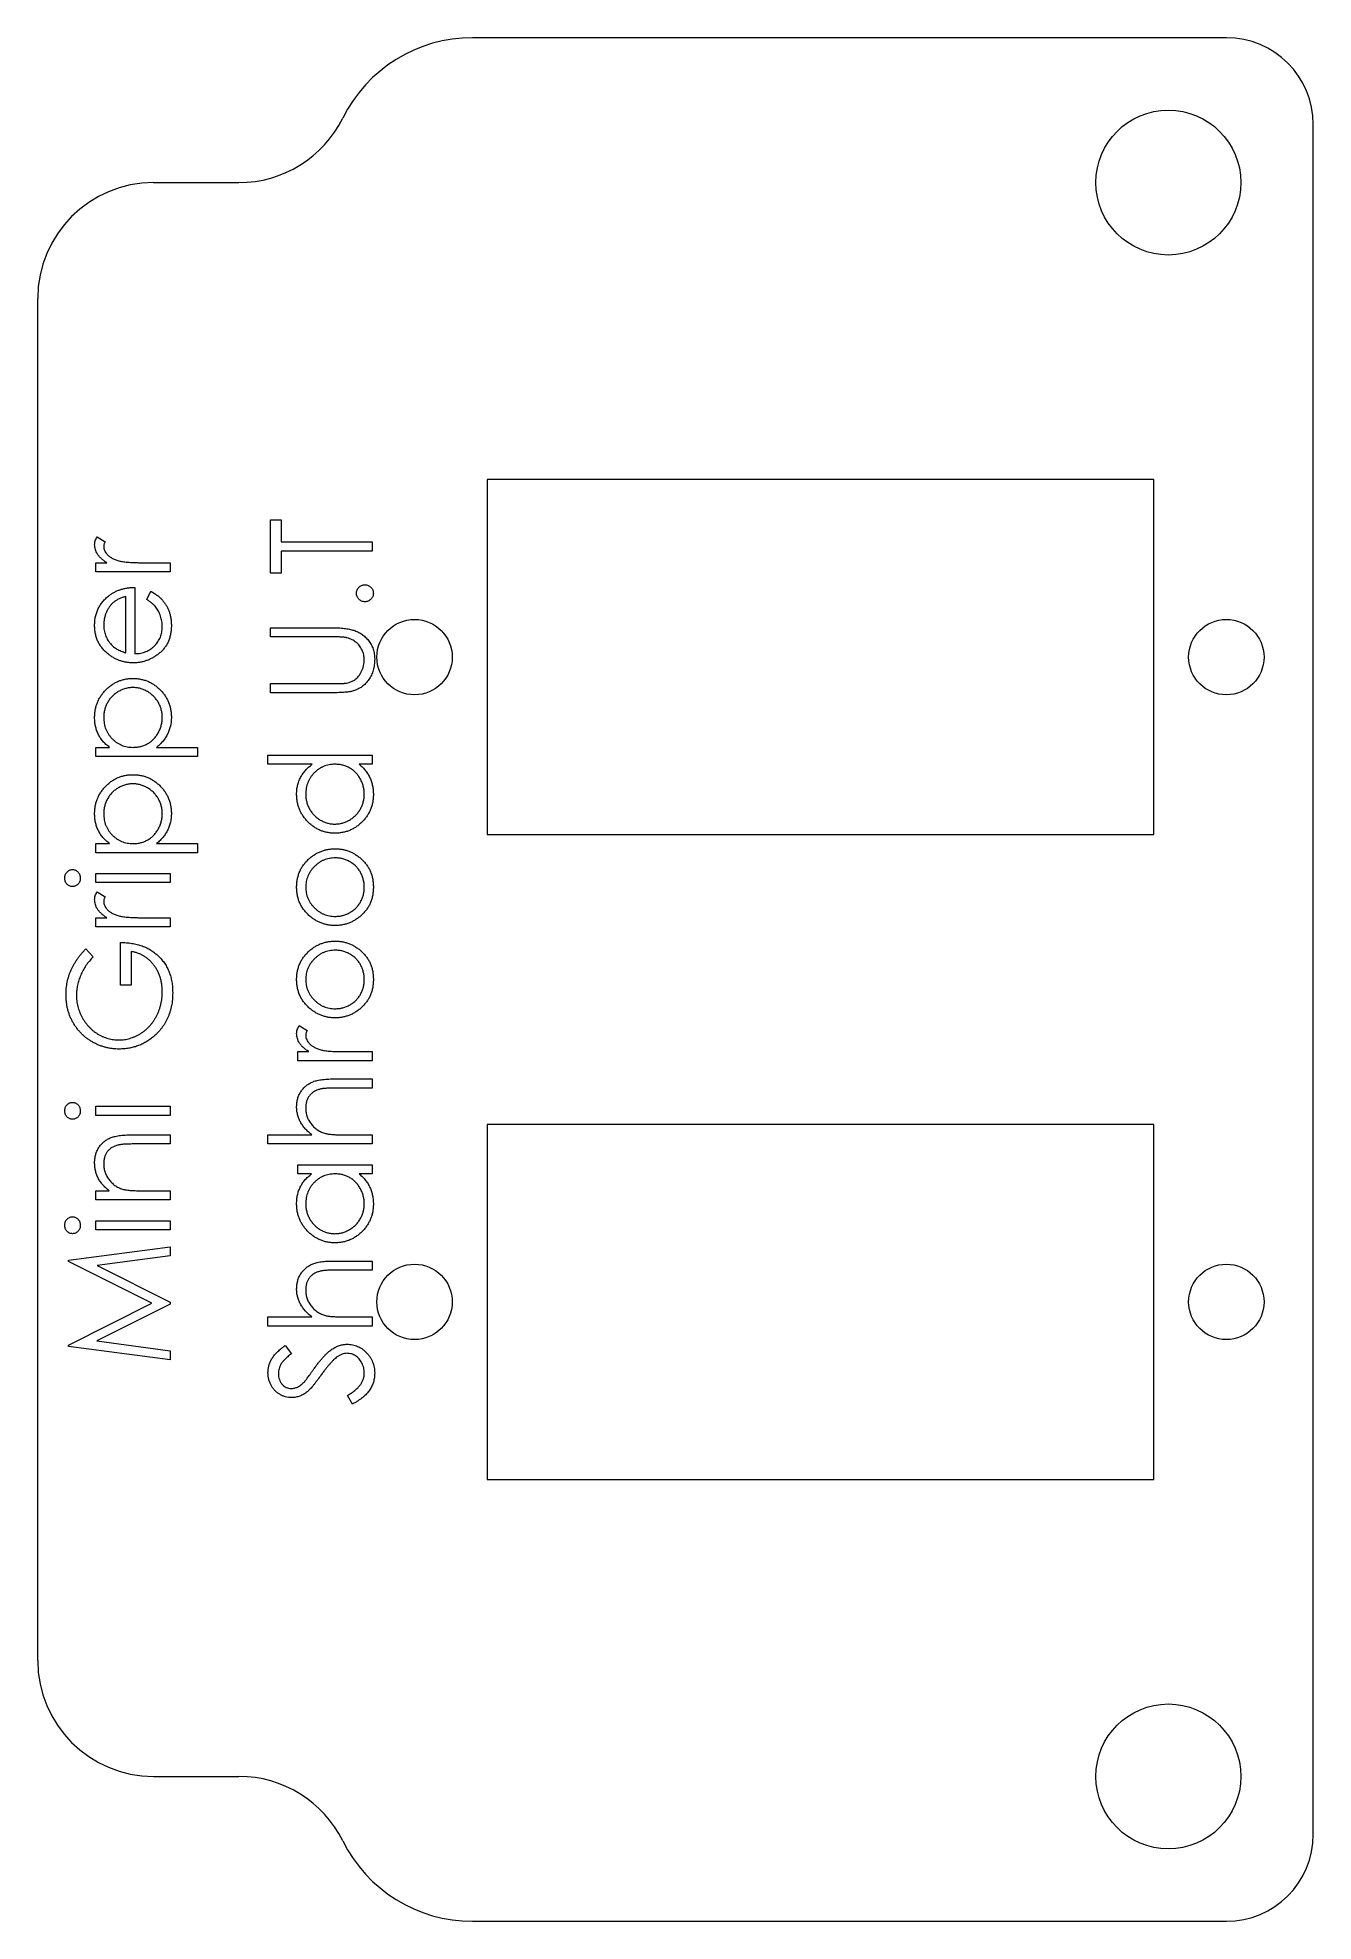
# Model space of a CAD drawing. Header units: millimetres. Extents: x -27 to 17, y -32.5 to 32.5.
import ezdxf

# ---------------------------------------------------------------- set-up
doc = ezdxf.new("R2010")
doc.units = ezdxf.units.MM

msp = doc.modelspace()

# ---------------------------------------------------------------- linework, layer by layer
at = {"color": 7, "linetype": 'Continuous', "lineweight": 15}
for p, q in [((14, 32.5), (-12, 32.5)), ((17, -29.5), (17, 29.5)), ((-23, 27.5), (-20.062, 27.5)), ((-27, -23.5), (-27, 23.5)), ((11.5, 17.25), (-11.5, 17.25)), ((-11.5, 17.25), (-11.5, 5)), ((11.5, 5), (11.5, 17.25)), ((-18.966, 14.023), (-18.966, 15.863)), ((-18.966, 15.863), (-18.607, 15.863)), ((-18.607, 15.863), (-18.607, 15.1)), ((-24.949, 15.279), (-24.677, 15.107)), ((-18.607, 15.1), (-15.466, 15.1)), ((-15.466, 15.1), (-15.466, 14.786)), ((-24.991, 14.068), (-24.991, 14.382)), ((-24.991, 14.382), (-24.615, 14.382)), ((-23.293, 14.382), (-22.434, 14.382)), ((-22.434, 14.382), (-22.434, 14.068)), ((-15.466, 14.786), (-18.607, 14.786)), ((-18.607, 14.786), (-18.607, 14.023)), ((-22.434, 14.068), (-24.991, 14.068)), ((-18.607, 14.023), (-18.966, 14.023)), ((-23.959, 11.274), (-23.959, 13.215)), ((-23.645, 13.529), (-23.645, 11.241)), ((-23.241, 13.116), (-23.095, 13.395)), ((-18.966, 11.824), (-18.966, 12.138)), ((-18.966, 12.138), (-16.852, 12.138)), ((-16.869, 11.824), (-18.966, 11.824)), ((-18.966, 9.895), (-18.966, 10.209)), ((-18.966, 10.209), (-16.869, 10.209)), ((-16.852, 9.895), (-18.966, 9.895)), ((-24.991, 7.696), (-24.991, 8.01)), ((-24.991, 8.01), (-24.518, 8.01)), ((-22.897, 8.01), (-21.491, 8.01)), ((-21.491, 8.01), (-21.491, 7.696)), ((-21.491, 7.696), (-24.991, 7.696)), ((-19.056, 7.741), (-15.466, 7.741)), ((-19.056, 7.427), (-19.056, 7.741)), ((-17.528, 7.427), (-19.056, 7.427)), ((-15.466, 7.427), (-15.908, 7.427)), ((-15.466, 7.741), (-15.466, 7.427)), ((-24.991, 4.376), (-24.991, 4.69)), ((-24.991, 4.69), (-24.518, 4.69)), ((-22.897, 4.69), (-21.491, 4.69)), ((-21.491, 4.69), (-21.491, 4.376)), ((-11.5, 5), (11.5, 5)), ((-21.491, 4.376), (-24.991, 4.376)), ((-24.991, 3.344), (-24.991, 3.658)), ((-24.991, 3.658), (-22.434, 3.658)), ((-22.434, 3.344), (-24.991, 3.344)), ((-22.434, 3.658), (-22.434, 3.344)), ((-24.949, 3.029), (-24.677, 2.857)), ((-24.991, 1.818), (-24.991, 2.132)), ((-24.991, 2.132), (-24.615, 2.132)), ((-23.293, 2.132), (-22.434, 2.132)), ((-22.434, 2.132), (-22.434, 1.818)), ((-22.434, 1.818), (-24.991, 1.818)), ((-25.336, 1.055), (-25.081, 0.786)), ((-24.139, -0.201), (-24.139, 1.279)), ((-23.78, 0.965), (-23.78, -0.201)), ((-23.78, -0.201), (-24.139, -0.201)), ((-17.981, -1.592), (-17.709, -1.765)), ((-18.023, -2.804), (-18.023, -2.49)), ((-18.023, -2.49), (-17.647, -2.49)), ((-16.325, -2.49), (-15.466, -2.49)), ((-15.466, -2.49), (-15.466, -2.804)), ((-15.466, -2.804), (-18.023, -2.804)), ((-16.772, -3.432), (-15.466, -3.432)), ((-15.466, -3.746), (-16.669, -3.746)), ((-15.466, -3.432), (-15.466, -3.746)), ((-24.991, -4.688), (-24.991, -4.374)), ((-24.991, -4.374), (-22.434, -4.374)), ((-22.434, -4.374), (-22.434, -4.688)), ((-22.434, -4.688), (-24.991, -4.688)), ((-11.5, -5), (-11.5, -17.25)), ((11.5, -5), (-11.5, -5)), ((11.5, -17.25), (11.5, -5)), ((-23.74, -5.362), (-22.434, -5.362)), ((-22.434, -5.676), (-23.637, -5.676)), ((-22.434, -5.362), (-22.434, -5.676)), ((-19.056, -5.676), (-19.056, -5.362)), ((-19.056, -5.362), (-17.54, -5.362)), ((-15.466, -5.676), (-19.056, -5.676)), ((-16.391, -5.362), (-15.466, -5.362)), ((-15.466, -5.362), (-15.466, -5.676)), ((-18.023, -6.394), (-15.466, -6.394)), ((-18.023, -6.708), (-18.023, -6.394)), ((-15.466, -6.394), (-15.466, -6.708)), ((-17.55, -6.708), (-18.023, -6.708)), ((-15.466, -6.708), (-15.908, -6.708)), ((-24.991, -7.605), (-24.991, -7.291)), ((-24.991, -7.291), (-24.53, -7.291)), ((-22.434, -7.605), (-24.991, -7.605)), ((-23.359, -7.291), (-22.434, -7.291)), ((-22.434, -7.291), (-22.434, -7.605)), ((-24.991, -8.323), (-22.434, -8.323)), ((-24.991, -8.637), (-24.991, -8.323)), ((-22.434, -8.323), (-22.434, -8.637)), ((-22.434, -8.637), (-24.991, -8.637)), ((-25.934, -9.685), (-22.434, -9.221)), ((-25.934, -9.731), (-25.934, -9.685)), ((-23.062, -11.172), (-25.934, -9.731)), ((-22.434, -9.536), (-24.952, -9.871)), ((-22.434, -9.221), (-22.434, -9.536)), ((-16.772, -9.714), (-15.466, -9.714)), ((-15.466, -9.714), (-15.466, -10.028)), ((-24.952, -9.871), (-22.434, -11.135)), ((-15.466, -10.028), (-16.669, -10.028)), ((-25.934, -12.617), (-23.062, -11.172)), ((-22.434, -11.205), (-24.958, -12.474)), ((-22.434, -11.135), (-22.434, -11.205)), ((-19.056, -11.958), (-19.056, -11.644)), ((-19.056, -11.644), (-17.54, -11.644)), ((-16.391, -11.644), (-15.466, -11.644)), ((-15.466, -11.644), (-15.466, -11.958)), ((-15.466, -11.958), (-19.056, -11.958)), ((-25.934, -12.662), (-25.934, -12.617)), ((-22.434, -13.124), (-25.934, -12.662)), ((-24.958, -12.474), (-22.434, -12.808)), ((-22.434, -12.808), (-22.434, -13.124)), ((-18.463, -12.631), (-18.248, -12.915)), ((-16.141, -14.65), (-16.318, -14.354)), ((-11.5, -17.25), (11.5, -17.25)), ((-23, -27.5), (-20.062, -27.5)), ((-12, -32.5), (14, -32.5))]:
    msp.add_line(p, q, dxfattribs=at)
for centre, radius in [((12, 27.5), 2.5), ((-14, 11.125), 1.3), ((14, 11.125), 1.3), ((-14, -11.125), 1.3), ((14, -11.125), 1.3), ((12, -27.5), 2.5)]:
    msp.add_circle(centre, radius, dxfattribs=at)
for centre, radius, start, end in [((-12, 27.5), 5, 90, 153.6122), ((14, 29.5), 3, 0, 90), ((-20.062, 31.5), 4, 270, 333.6122), ((-23, 23.5), 4, 90, 180), ((-23, -23.5), 4, 180, 270), ((-20.062, -31.5), 4, 26.3878, 90), ((-12, -27.5), 5, 206.3878, 270), ((14, -29.5), 3, 270, 0)]:
    msp.add_arc(centre, radius, start, end, dxfattribs=at)
for points, knots in [([(-25.036, 15.006), (-25.035, 15.028), (-25.033, 15.073), (-25.015, 15.141), (-24.988, 15.211), (-24.962, 15.256), (-24.949, 15.279)], [0, 0, 0, 0, 0.2252775, 0.4635232, 0.7203236, 1, 1, 1, 1]), ([(-24.615, 14.382), (-24.65, 14.405), (-24.717, 14.45), (-24.806, 14.524), (-24.88, 14.599), (-24.938, 14.676), (-24.982, 14.757), (-25.013, 14.838), (-25.033, 14.922), (-25.035, 14.978), (-25.036, 15.006)], [0, 0, 0, 0, 0.160011, 0.306021, 0.438854, 0.560992, 0.675734, 0.786178, 0.892874, 1, 1, 1, 1]), ([(-24.677, 15.107), (-24.683, 15.092), (-24.696, 15.063), (-24.711, 15.021), (-24.72, 14.983), (-24.722, 14.958), (-24.722, 14.946)], [0, 0, 0, 0, 0.295139, 0.56023, 0.794983, 1, 1, 1, 1]), ([(-24.722, 14.946), (-24.721, 14.921), (-24.717, 14.87), (-24.69, 14.795), (-24.647, 14.721), (-24.599, 14.663), (-24.553, 14.618), (-24.512, 14.586), (-24.466, 14.556), (-24.416, 14.528), (-24.362, 14.502), (-24.302, 14.479), (-24.238, 14.457), (-24.194, 14.444), (-24.171, 14.438)], [0, 0, 0, 0, 0.093777, 0.191278, 0.294662, 0.409747, 0.471345, 0.53582, 0.603222, 0.674199, 0.748603, 0.828338, 0.912068, 1, 1, 1, 1]), ([(-24.171, 14.438), (-24.151, 14.433), (-24.106, 14.423), (-24.03, 14.413), (-23.941, 14.403), (-23.839, 14.396), (-23.722, 14.389), (-23.591, 14.385), (-23.447, 14.382), (-23.346, 14.382), (-23.293, 14.382)], [0, 0, 0, 0, 0.070855, 0.157726, 0.258598, 0.375889, 0.508164, 0.657032, 0.820176, 1, 1, 1, 1]), ([(-25.036, 12.221), (-25.035, 12.274), (-25.032, 12.377), (-25.008, 12.527), (-24.969, 12.669), (-24.912, 12.802), (-24.842, 12.928), (-24.754, 13.045), (-24.652, 13.155), (-24.573, 13.219), (-24.533, 13.251)], [0, 0, 0, 0, 0.1320486, 0.2590493, 0.3819041, 0.5025163, 0.6227282, 0.7447264, 0.8701007, 1, 1, 1, 1]), ([(-23.959, 13.215), (-24.001, 13.204), (-24.081, 13.182), (-24.192, 13.135), (-24.291, 13.084), (-24.376, 13.022), (-24.453, 12.952), (-24.518, 12.871), (-24.578, 12.781), (-24.629, 12.681), (-24.67, 12.575), (-24.7, 12.465), (-24.718, 12.352), (-24.721, 12.276), (-24.722, 12.237)], [0, 0, 0, 0, 0.0962572, 0.1847825, 0.2675252, 0.3444386, 0.4196464, 0.4966234, 0.5766718, 0.6603165, 0.7452605, 0.8300653, 0.9144321, 1, 1, 1, 1]), ([(-24.533, 13.251), (-24.503, 13.273), (-24.442, 13.317), (-24.344, 13.373), (-24.242, 13.421), (-24.133, 13.459), (-24.019, 13.49), (-23.899, 13.512), (-23.774, 13.526), (-23.689, 13.528), (-23.645, 13.529)], [0, 0, 0, 0, 0.118522, 0.236255, 0.356174, 0.47725, 0.60154, 0.729618, 0.862158, 1, 1, 1, 1]), ([(-22.703, 12.174), (-22.704, 12.206), (-22.705, 12.268), (-22.717, 12.36), (-22.735, 12.452), (-22.762, 12.541), (-22.794, 12.626), (-22.831, 12.706), (-22.873, 12.778), (-22.921, 12.847), (-22.98, 12.912), (-23.053, 12.979), (-23.141, 13.048), (-23.207, 13.092), (-23.241, 13.116)], [0, 0, 0, 0, 0.082597, 0.163889, 0.245674, 0.327919, 0.408809, 0.485689, 0.559113, 0.630217, 0.705259, 0.79157, 0.88979, 1, 1, 1, 1]), ([(-23.095, 13.395), (-23.055, 13.373), (-22.979, 13.329), (-22.873, 13.255), (-22.779, 13.177), (-22.697, 13.092), (-22.625, 13.002), (-22.563, 12.907), (-22.51, 12.807), (-22.466, 12.701), (-22.432, 12.589), (-22.406, 12.47), (-22.392, 12.344), (-22.39, 12.258), (-22.389, 12.213)], [0, 0, 0, 0, 0.093384, 0.181689, 0.265546, 0.346039, 0.424597, 0.501912, 0.580013, 0.658291, 0.738533, 0.821867, 0.908787, 1, 1, 1, 1]), ([(-16.004, 13.328), (-16.003, 13.347), (-16.001, 13.385), (-15.985, 13.44), (-15.958, 13.49), (-15.921, 13.535), (-15.876, 13.572), (-15.826, 13.6), (-15.771, 13.616), (-15.732, 13.618), (-15.713, 13.619)], [0, 0, 0, 0, 0.1275189, 0.2499859, 0.3717924, 0.4988704, 0.6259484, 0.7484917, 0.8709588, 1, 1, 1, 1]), ([(-15.713, 13.036), (-15.732, 13.037), (-15.771, 13.039), (-15.826, 13.056), (-15.876, 13.083), (-15.921, 13.12), (-15.958, 13.165), (-15.985, 13.215), (-16.001, 13.27), (-16.003, 13.308), (-16.004, 13.328)], [0, 0, 0, 0, 0.129097, 0.252046, 0.373905, 0.5010378, 0.6281707, 0.7513765, 0.872426, 1, 1, 1, 1]), ([(-15.713, 13.619), (-15.693, 13.618), (-15.655, 13.616), (-15.6, 13.6), (-15.551, 13.572), (-15.506, 13.535), (-15.468, 13.491), (-15.441, 13.44), (-15.424, 13.385), (-15.422, 13.347), (-15.421, 13.328)], [0, 0, 0, 0, 0.1262031, 0.2488706, 0.3716147, 0.4989008, 0.6271693, 0.7491751, 0.8722723, 1, 1, 1, 1]), ([(-15.421, 13.328), (-15.422, 13.308), (-15.424, 13.27), (-15.441, 13.215), (-15.468, 13.164), (-15.506, 13.12), (-15.55, 13.083), (-15.6, 13.056), (-15.655, 13.039), (-15.693, 13.037), (-15.713, 13.036)], [0, 0, 0, 0, 0.127782, 0.249465, 0.372871, 0.501195, 0.628535, 0.750593, 0.873743, 1, 1, 1, 1]), ([(-24.56, 11.221), (-24.597, 11.253), (-24.672, 11.315), (-24.769, 11.422), (-24.852, 11.535), (-24.92, 11.657), (-24.972, 11.787), (-25.009, 11.925), (-25.032, 12.07), (-25.035, 12.17), (-25.036, 12.221)], [0, 0, 0, 0, 0.128851, 0.253207, 0.374634, 0.495346, 0.616346, 0.739634, 0.866826, 1, 1, 1, 1]), ([(-24.722, 12.237), (-24.722, 12.206), (-24.72, 12.144), (-24.709, 12.053), (-24.69, 11.965), (-24.663, 11.881), (-24.63, 11.799), (-24.589, 11.722), (-24.539, 11.648), (-24.502, 11.602), (-24.482, 11.578)], [0, 0, 0, 0, 0.131103, 0.259163, 0.384194, 0.506328, 0.629067, 0.750648, 0.874028, 1, 1, 1, 1]), ([(-22.389, 12.213), (-22.39, 12.164), (-22.392, 12.068), (-22.412, 11.929), (-22.443, 11.798), (-22.487, 11.674), (-22.544, 11.56), (-22.614, 11.453), (-22.697, 11.354), (-22.792, 11.266), (-22.893, 11.187), (-22.999, 11.117), (-23.109, 11.059), (-23.222, 11.011), (-23.338, 10.973), (-23.458, 10.946), (-23.581, 10.93), (-23.664, 10.928), (-23.706, 10.927)], [0, 0, 0, 0, 0.071578, 0.139628, 0.204795, 0.268132, 0.32981, 0.391297, 0.453429, 0.516546, 0.579625, 0.641112, 0.701287, 0.760489, 0.819934, 0.878921, 0.938983, 1, 1, 1, 1]), ([(-23.645, 11.241), (-23.612, 11.243), (-23.545, 11.246), (-23.448, 11.26), (-23.356, 11.282), (-23.269, 11.313), (-23.186, 11.351), (-23.108, 11.397), (-23.035, 11.453), (-22.966, 11.515), (-22.905, 11.583), (-22.85, 11.656), (-22.805, 11.732), (-22.767, 11.813), (-22.738, 11.898), (-22.719, 11.987), (-22.705, 12.079), (-22.704, 12.142), (-22.703, 12.174)], [0, 0, 0, 0, 0.068385, 0.134476, 0.198391, 0.260753, 0.321829, 0.383037, 0.444653, 0.507398, 0.569825, 0.630778, 0.690929, 0.750945, 0.811049, 0.872331, 0.935004, 1, 1, 1, 1]), ([(-16.325, 11.789), (-16.338, 11.792), (-16.365, 11.798), (-16.412, 11.805), (-16.467, 11.811), (-16.53, 11.816), (-16.603, 11.82), (-16.684, 11.823), (-16.773, 11.824), (-16.836, 11.824), (-16.869, 11.824)], [0, 0, 0, 0, 0.0698351, 0.1556208, 0.2578016, 0.3738112, 0.5064025, 0.6555645, 0.8200793, 1, 1, 1, 1]), ([(-16.852, 12.138), (-16.814, 12.138), (-16.739, 12.138), (-16.631, 12.133), (-16.527, 12.127), (-16.429, 12.117), (-16.338, 12.104), (-16.251, 12.09), (-16.17, 12.071), (-16.095, 12.05), (-16.022, 12.026), (-15.953, 11.995), (-15.886, 11.959), (-15.822, 11.917), (-15.761, 11.869), (-15.701, 11.817), (-15.644, 11.758), (-15.59, 11.695), (-15.539, 11.628), (-15.495, 11.556), (-15.459, 11.48), (-15.428, 11.401), (-15.405, 11.318), (-15.388, 11.232), (-15.378, 11.143), (-15.377, 11.082), (-15.376, 11.051)], [0, 0, 0, 0, 0.054863, 0.107068, 0.156992, 0.20401, 0.248513, 0.290509, 0.330189, 0.367589, 0.403883, 0.440037, 0.476326, 0.512827, 0.550256, 0.588407, 0.627439, 0.667776, 0.708433, 0.748606, 0.788948, 0.829446, 0.87036, 0.912207, 0.955543, 1, 1, 1, 1]), ([(-15.735, 11.033), (-15.736, 11.062), (-15.738, 11.119), (-15.752, 11.204), (-15.775, 11.286), (-15.807, 11.366), (-15.847, 11.442), (-15.894, 11.513), (-15.949, 11.576), (-16.01, 11.633), (-16.079, 11.683), (-16.154, 11.727), (-16.237, 11.762), (-16.296, 11.78), (-16.325, 11.789)], [0, 0, 0, 0, 0.082893, 0.165308, 0.24777, 0.331788, 0.415226, 0.496315, 0.577102, 0.657736, 0.739278, 0.823164, 0.909473, 1, 1, 1, 1]), ([(-23.706, 10.927), (-23.745, 10.928), (-23.823, 10.93), (-23.938, 10.943), (-24.05, 10.967), (-24.159, 10.999), (-24.264, 11.04), (-24.367, 11.091), (-24.466, 11.151), (-24.528, 11.198), (-24.56, 11.221)], [0, 0, 0, 0, 0.128045, 0.253768, 0.377428, 0.500551, 0.623296, 0.746578, 0.872348, 1, 1, 1, 1]), ([(-24.482, 11.578), (-24.467, 11.562), (-24.437, 11.528), (-24.384, 11.483), (-24.327, 11.439), (-24.264, 11.4), (-24.196, 11.364), (-24.122, 11.33), (-24.043, 11.3), (-23.988, 11.283), (-23.959, 11.274)], [0, 0, 0, 0, 0.109988, 0.222589, 0.338513, 0.459696, 0.585519, 0.717507, 0.854661, 1, 1, 1, 1]), ([(-15.376, 11.051), (-15.377, 11.017), (-15.378, 10.951), (-15.387, 10.854), (-15.404, 10.761), (-15.425, 10.67), (-15.454, 10.584), (-15.489, 10.502), (-15.53, 10.423), (-15.578, 10.348), (-15.63, 10.278), (-15.687, 10.214), (-15.747, 10.155), (-15.813, 10.104), (-15.882, 10.058), (-15.955, 10.018), (-16.033, 9.984), (-16.087, 9.966), (-16.114, 9.957)], [0, 0, 0, 0, 0.0711837, 0.1396622, 0.2063439, 0.2714083, 0.3354614, 0.3983202, 0.4606312, 0.5232644, 0.5850186, 0.6452056, 0.7042524, 0.7629676, 0.8210643, 0.8800884, 0.9393807, 1, 1, 1, 1]), ([(-16.403, 10.223), (-16.37, 10.228), (-16.306, 10.238), (-16.215, 10.264), (-16.133, 10.299), (-16.058, 10.343), (-15.99, 10.397), (-15.93, 10.466), (-15.874, 10.546), (-15.826, 10.637), (-15.786, 10.734), (-15.756, 10.833), (-15.738, 10.933), (-15.736, 11), (-15.735, 11.033)], [0, 0, 0, 0, 0.086898, 0.167753, 0.244964, 0.31813, 0.392337, 0.4701, 0.554266, 0.644399, 0.736918, 0.826197, 0.913693, 1, 1, 1, 1]), ([(-25.036, 9.044), (-25.035, 9.089), (-25.032, 9.179), (-25.015, 9.311), (-24.985, 9.438), (-24.941, 9.56), (-24.888, 9.677), (-24.82, 9.788), (-24.742, 9.895), (-24.651, 9.995), (-24.554, 10.087), (-24.449, 10.167), (-24.34, 10.236), (-24.225, 10.292), (-24.106, 10.335), (-23.981, 10.366), (-23.852, 10.385), (-23.764, 10.387), (-23.72, 10.388)], [0, 0, 0, 0, 0.065081, 0.128636, 0.190653, 0.252125, 0.313446, 0.375227, 0.438498, 0.503285, 0.56801, 0.630879, 0.692154, 0.752552, 0.813191, 0.873985, 0.936258, 1, 1, 1, 1]), ([(-23.716, 10.074), (-23.76, 10.073), (-23.847, 10.07), (-23.976, 10.041), (-24.102, 9.998), (-24.221, 9.936), (-24.334, 9.861), (-24.434, 9.773), (-24.52, 9.671), (-24.593, 9.559), (-24.65, 9.438), (-24.692, 9.31), (-24.717, 9.177), (-24.721, 9.087), (-24.722, 9.041)], [0, 0, 0, 0, 0.082001, 0.163363, 0.245847, 0.330395, 0.41487, 0.497946, 0.580204, 0.663712, 0.747492, 0.830385, 0.914068, 1, 1, 1, 1]), ([(-23.72, 10.388), (-23.674, 10.387), (-23.585, 10.385), (-23.453, 10.366), (-23.327, 10.336), (-23.205, 10.293), (-23.089, 10.237), (-22.979, 10.17), (-22.874, 10.09), (-22.775, 9.998), (-22.685, 9.899), (-22.605, 9.794), (-22.539, 9.683), (-22.483, 9.567), (-22.441, 9.446), (-22.411, 9.319), (-22.393, 9.188), (-22.39, 9.099), (-22.389, 9.053)], [0, 0, 0, 0, 0.064921, 0.128034, 0.189574, 0.25058, 0.311733, 0.37325, 0.435763, 0.500346, 0.564949, 0.627528, 0.689157, 0.749865, 0.81076, 0.8723, 0.935413, 1, 1, 1, 1]), ([(-22.703, 9.046), (-22.705, 9.09), (-22.708, 9.179), (-22.734, 9.309), (-22.775, 9.435), (-22.835, 9.556), (-22.908, 9.668), (-22.995, 9.771), (-23.097, 9.859), (-23.21, 9.935), (-23.332, 9.996), (-23.457, 10.042), (-23.586, 10.069), (-23.673, 10.072), (-23.716, 10.074)], [0, 0, 0, 0, 0.083427, 0.1655875, 0.2481794, 0.3320608, 0.4162919, 0.4995668, 0.5834162, 0.6689807, 0.7544272, 0.8369062, 0.918293, 1, 1, 1, 1]), ([(-16.869, 10.209), (-16.839, 10.209), (-16.783, 10.209), (-16.703, 10.209), (-16.631, 10.211), (-16.569, 10.212), (-16.515, 10.214), (-16.47, 10.216), (-16.433, 10.219), (-16.412, 10.222), (-16.403, 10.223)], [0, 0, 0, 0, 0.191079, 0.362605, 0.516099, 0.650038, 0.765977, 0.862374, 0.940842, 1, 1, 1, 1]), ([(-16.114, 9.957), (-16.133, 9.952), (-16.173, 9.941), (-16.24, 9.929), (-16.317, 9.919), (-16.404, 9.909), (-16.502, 9.904), (-16.609, 9.899), (-16.727, 9.895), (-16.809, 9.895), (-16.852, 9.895)], [0, 0, 0, 0, 0.07813, 0.169465, 0.274335, 0.39211, 0.523687, 0.668365, 0.827132, 1, 1, 1, 1]), ([(-24.518, 8.01), (-24.561, 8.044), (-24.644, 8.109), (-24.753, 8.22), (-24.843, 8.339), (-24.915, 8.465), (-24.969, 8.6), (-25.009, 8.741), (-25.032, 8.89), (-25.035, 8.992), (-25.036, 9.044)], [0, 0, 0, 0, 0.134924, 0.26303, 0.385707, 0.505717, 0.625137, 0.74612, 0.870524, 1, 1, 1, 1]), ([(-24.722, 9.041), (-24.722, 9.005), (-24.72, 8.935), (-24.705, 8.833), (-24.684, 8.734), (-24.651, 8.64), (-24.61, 8.549), (-24.56, 8.464), (-24.5, 8.383), (-24.432, 8.306), (-24.358, 8.237), (-24.278, 8.177), (-24.194, 8.125), (-24.105, 8.083), (-24.012, 8.05), (-23.914, 8.028), (-23.812, 8.013), (-23.742, 8.011), (-23.707, 8.01)], [0, 0, 0, 0, 0.066044, 0.130024, 0.192374, 0.253884, 0.314896, 0.375806, 0.438242, 0.501591, 0.564881, 0.626533, 0.687516, 0.748106, 0.808796, 0.870822, 0.934371, 1, 1, 1, 1]), ([(-23.707, 8.01), (-23.661, 8.012), (-23.57, 8.015), (-23.437, 8.04), (-23.312, 8.082), (-23.194, 8.14), (-23.086, 8.214), (-22.99, 8.303), (-22.905, 8.406), (-22.834, 8.523), (-22.776, 8.647), (-22.733, 8.777), (-22.708, 8.91), (-22.705, 9), (-22.703, 9.046)], [0, 0, 0, 0, 0.0864611, 0.1693847, 0.2507073, 0.3319926, 0.4132346, 0.494044, 0.5764182, 0.6615696, 0.7475703, 0.8319271, 0.9152791, 1, 1, 1, 1]), ([(-22.389, 9.053), (-22.39, 9.003), (-22.393, 8.902), (-22.417, 8.755), (-22.458, 8.614), (-22.514, 8.48), (-22.586, 8.352), (-22.674, 8.23), (-22.778, 8.115), (-22.857, 8.046), (-22.897, 8.01)], [0, 0, 0, 0, 0.126833, 0.250437, 0.371271, 0.492148, 0.613426, 0.738014, 0.866141, 1, 1, 1, 1]), ([(-18.068, 6.392), (-18.067, 6.444), (-18.064, 6.547), (-18.038, 6.697), (-17.996, 6.839), (-17.937, 6.973), (-17.859, 7.099), (-17.766, 7.219), (-17.655, 7.329), (-17.571, 7.394), (-17.528, 7.427)], [0, 0, 0, 0, 0.128867, 0.252951, 0.373994, 0.49387, 0.614804, 0.738546, 0.86626, 1, 1, 1, 1]), ([(-16.739, 7.427), (-16.774, 7.426), (-16.844, 7.424), (-16.946, 7.41), (-17.044, 7.387), (-17.137, 7.354), (-17.226, 7.312), (-17.31, 7.261), (-17.39, 7.2), (-17.464, 7.13), (-17.532, 7.054), (-17.592, 6.973), (-17.642, 6.887), (-17.683, 6.797), (-17.716, 6.703), (-17.737, 6.605), (-17.752, 6.502), (-17.754, 6.432), (-17.754, 6.396)], [0, 0, 0, 0, 0.065634, 0.129188, 0.191219, 0.251913, 0.312507, 0.373494, 0.435152, 0.498741, 0.562095, 0.624187, 0.685476, 0.746097, 0.807612, 0.869967, 0.933951, 1, 1, 1, 1]), ([(-15.735, 6.393), (-15.737, 6.439), (-15.74, 6.529), (-15.765, 6.663), (-15.808, 6.792), (-15.866, 6.916), (-15.937, 7.031), (-16.021, 7.135), (-16.118, 7.223), (-16.226, 7.296), (-16.344, 7.355), (-16.469, 7.397), (-16.602, 7.422), (-16.693, 7.425), (-16.739, 7.427)], [0, 0, 0, 0, 0.0848229, 0.1687042, 0.2527478, 0.3384562, 0.4233397, 0.505813, 0.586129, 0.6674688, 0.7488519, 0.8304115, 0.9134348, 1, 1, 1, 1]), ([(-15.908, 7.427), (-15.868, 7.391), (-15.79, 7.322), (-15.687, 7.207), (-15.604, 7.084), (-15.535, 6.956), (-15.484, 6.821), (-15.448, 6.68), (-15.424, 6.533), (-15.422, 6.433), (-15.421, 6.382)], [0, 0, 0, 0, 0.134291, 0.26246, 0.386305, 0.507193, 0.627322, 0.748159, 0.872377, 1, 1, 1, 1]), ([(-25.036, 5.723), (-25.035, 5.769), (-25.032, 5.858), (-25.015, 5.99), (-24.985, 6.118), (-24.941, 6.239), (-24.888, 6.356), (-24.82, 6.468), (-24.742, 6.574), (-24.651, 6.674), (-24.554, 6.767), (-24.449, 6.847), (-24.34, 6.915), (-24.225, 6.971), (-24.106, 7.015), (-23.981, 7.046), (-23.852, 7.064), (-23.764, 7.067), (-23.72, 7.068)], [0, 0, 0, 0, 0.065081, 0.128636, 0.190653, 0.252125, 0.313446, 0.375227, 0.438498, 0.503285, 0.56801, 0.630879, 0.692154, 0.752552, 0.813191, 0.873985, 0.936258, 1, 1, 1, 1]), ([(-23.716, 6.754), (-23.76, 6.752), (-23.847, 6.749), (-23.976, 6.721), (-24.102, 6.678), (-24.221, 6.616), (-24.334, 6.541), (-24.434, 6.452), (-24.52, 6.35), (-24.593, 6.238), (-24.65, 6.117), (-24.692, 5.99), (-24.717, 5.857), (-24.721, 5.766), (-24.722, 5.72)], [0, 0, 0, 0, 0.082001, 0.163363, 0.245847, 0.330395, 0.41487, 0.497946, 0.580204, 0.663712, 0.747492, 0.830385, 0.914068, 1, 1, 1, 1]), ([(-23.72, 7.068), (-23.674, 7.067), (-23.585, 7.064), (-23.453, 7.046), (-23.327, 7.016), (-23.205, 6.973), (-23.089, 6.917), (-22.979, 6.849), (-22.874, 6.769), (-22.775, 6.678), (-22.685, 6.579), (-22.605, 6.473), (-22.539, 6.362), (-22.483, 6.246), (-22.441, 6.125), (-22.411, 5.999), (-22.393, 5.867), (-22.39, 5.778), (-22.389, 5.733)], [0, 0, 0, 0, 0.064921, 0.128034, 0.189574, 0.25058, 0.311733, 0.37325, 0.435763, 0.500346, 0.564949, 0.627528, 0.689157, 0.749865, 0.81076, 0.8723, 0.935413, 1, 1, 1, 1]), ([(-22.703, 5.725), (-22.705, 5.77), (-22.708, 5.858), (-22.734, 5.988), (-22.775, 6.115), (-22.835, 6.235), (-22.908, 6.348), (-22.995, 6.45), (-23.097, 6.539), (-23.21, 6.615), (-23.332, 6.676), (-23.457, 6.722), (-23.586, 6.748), (-23.673, 6.752), (-23.716, 6.754)], [0, 0, 0, 0, 0.083427, 0.165588, 0.248179, 0.332061, 0.416292, 0.499567, 0.583416, 0.668981, 0.754427, 0.836906, 0.918293, 1, 1, 1, 1]), ([(-16.752, 5.049), (-16.796, 5.05), (-16.884, 5.052), (-17.013, 5.071), (-17.138, 5.102), (-17.257, 5.145), (-17.372, 5.201), (-17.481, 5.269), (-17.586, 5.349), (-17.683, 5.441), (-17.774, 5.541), (-17.852, 5.648), (-17.92, 5.76), (-17.973, 5.877), (-18.017, 5.998), (-18.047, 6.125), (-18.064, 6.257), (-18.067, 6.347), (-18.068, 6.392)], [0, 0, 0, 0, 0.063775, 0.126079, 0.186904, 0.247574, 0.308003, 0.369132, 0.432033, 0.496791, 0.561611, 0.624914, 0.686726, 0.748079, 0.809582, 0.871631, 0.934886, 1, 1, 1, 1]), ([(-17.754, 6.396), (-17.753, 6.35), (-17.749, 6.26), (-17.724, 6.127), (-17.682, 5.999), (-17.625, 5.878), (-17.552, 5.766), (-17.466, 5.664), (-17.365, 5.576), (-17.254, 5.5), (-17.134, 5.439), (-17.008, 5.396), (-16.879, 5.367), (-16.792, 5.364), (-16.748, 5.363)], [0, 0, 0, 0, 0.085928, 0.169607, 0.252496, 0.336272, 0.419777, 0.50203, 0.585103, 0.669819, 0.754165, 0.836645, 0.918003, 1, 1, 1, 1]), ([(-15.421, 6.382), (-15.422, 6.337), (-15.425, 6.248), (-15.443, 6.117), (-15.473, 5.991), (-15.515, 5.87), (-15.571, 5.754), (-15.637, 5.643), (-15.717, 5.537), (-15.807, 5.438), (-15.906, 5.347), (-16.011, 5.267), (-16.122, 5.2), (-16.237, 5.144), (-16.359, 5.101), (-16.485, 5.071), (-16.617, 5.052), (-16.706, 5.05), (-16.752, 5.049)], [0, 0, 0, 0, 0.06462, 0.127433, 0.189004, 0.24993, 0.310668, 0.372329, 0.434939, 0.499576, 0.564191, 0.626735, 0.688109, 0.749294, 0.810331, 0.871901, 0.935046, 1, 1, 1, 1]), ([(-16.748, 5.363), (-16.705, 5.365), (-16.618, 5.368), (-16.489, 5.395), (-16.363, 5.44), (-16.242, 5.501), (-16.13, 5.578), (-16.027, 5.667), (-15.94, 5.769), (-15.867, 5.882), (-15.807, 6.002), (-15.766, 6.129), (-15.74, 6.26), (-15.737, 6.349), (-15.735, 6.393)], [0, 0, 0, 0, 0.081596, 0.162873, 0.245092, 0.330422, 0.416116, 0.499851, 0.583013, 0.66713, 0.751291, 0.833771, 0.916249, 1, 1, 1, 1]), ([(-24.518, 4.69), (-24.561, 4.723), (-24.644, 4.788), (-24.753, 4.899), (-24.843, 5.018), (-24.915, 5.144), (-24.969, 5.279), (-25.009, 5.42), (-25.032, 5.569), (-25.035, 5.671), (-25.036, 5.723)], [0, 0, 0, 0, 0.134924, 0.26303, 0.385707, 0.505717, 0.625137, 0.74612, 0.870524, 1, 1, 1, 1]), ([(-24.722, 5.72), (-24.722, 5.685), (-24.72, 5.615), (-24.705, 5.512), (-24.684, 5.413), (-24.651, 5.319), (-24.61, 5.229), (-24.56, 5.143), (-24.5, 5.062), (-24.432, 4.986), (-24.358, 4.917), (-24.278, 4.856), (-24.194, 4.805), (-24.105, 4.762), (-24.012, 4.73), (-23.914, 4.707), (-23.812, 4.693), (-23.742, 4.691), (-23.707, 4.69)], [0, 0, 0, 0, 0.066044, 0.130024, 0.192374, 0.253884, 0.314896, 0.375806, 0.438242, 0.501591, 0.564881, 0.626533, 0.687516, 0.748106, 0.808796, 0.870822, 0.934371, 1, 1, 1, 1]), ([(-23.707, 4.69), (-23.661, 4.691), (-23.57, 4.694), (-23.437, 4.72), (-23.312, 4.761), (-23.194, 4.82), (-23.086, 4.893), (-22.99, 4.983), (-22.905, 5.086), (-22.834, 5.202), (-22.776, 5.327), (-22.733, 5.456), (-22.708, 5.59), (-22.705, 5.68), (-22.703, 5.725)], [0, 0, 0, 0, 0.086461, 0.169385, 0.250707, 0.331993, 0.413235, 0.494044, 0.576418, 0.66157, 0.74757, 0.831927, 0.915279, 1, 1, 1, 1]), ([(-22.389, 5.733), (-22.39, 5.682), (-22.393, 5.582), (-22.417, 5.435), (-22.458, 5.294), (-22.514, 5.159), (-22.586, 5.031), (-22.674, 4.91), (-22.778, 4.795), (-22.857, 4.725), (-22.897, 4.69)], [0, 0, 0, 0, 0.126833, 0.250437, 0.371271, 0.492148, 0.613426, 0.738014, 0.866141, 1, 1, 1, 1]), ([(-18.068, 3.188), (-18.067, 3.236), (-18.065, 3.33), (-18.044, 3.468), (-18.011, 3.599), (-17.966, 3.725), (-17.905, 3.844), (-17.833, 3.956), (-17.747, 4.063), (-17.681, 4.127), (-17.647, 4.16)], [0, 0, 0, 0, 0.131751, 0.258332, 0.382134, 0.503804, 0.624693, 0.746871, 0.871514, 1, 1, 1, 1]), ([(-16.736, 4.196), (-16.77, 4.195), (-16.838, 4.193), (-16.939, 4.179), (-17.035, 4.156), (-17.128, 4.123), (-17.216, 4.081), (-17.3, 4.029), (-17.382, 3.968), (-17.457, 3.898), (-17.527, 3.823), (-17.588, 3.743), (-17.639, 3.659), (-17.682, 3.571), (-17.714, 3.48), (-17.737, 3.385), (-17.751, 3.287), (-17.753, 3.22), (-17.754, 3.187)], [0, 0, 0, 0, 0.065186, 0.128276, 0.190274, 0.251358, 0.312756, 0.374782, 0.437959, 0.503038, 0.568117, 0.630943, 0.692363, 0.752969, 0.813638, 0.874353, 0.936572, 1, 1, 1, 1]), ([(-17.647, 4.16), (-17.615, 4.188), (-17.551, 4.243), (-17.448, 4.314), (-17.34, 4.375), (-17.228, 4.424), (-17.112, 4.463), (-16.991, 4.491), (-16.866, 4.507), (-16.781, 4.509), (-16.738, 4.51)], [0, 0, 0, 0, 0.128157, 0.253834, 0.376506, 0.498534, 0.621368, 0.744565, 0.870634, 1, 1, 1, 1]), ([(-16.738, 4.51), (-16.694, 4.509), (-16.609, 4.507), (-16.483, 4.489), (-16.361, 4.46), (-16.243, 4.42), (-16.129, 4.367), (-16.019, 4.303), (-15.914, 4.227), (-15.814, 4.141), (-15.722, 4.046), (-15.642, 3.943), (-15.573, 3.834), (-15.517, 3.718), (-15.474, 3.594), (-15.443, 3.465), (-15.425, 3.328), (-15.422, 3.235), (-15.421, 3.188)], [0, 0, 0, 0, 0.062416, 0.123337, 0.183265, 0.243172, 0.302898, 0.363774, 0.425605, 0.489659, 0.553785, 0.616222, 0.677854, 0.739517, 0.802097, 0.865866, 0.931508, 1, 1, 1, 1]), ([(-15.735, 3.187), (-15.736, 3.232), (-15.739, 3.321), (-15.765, 3.451), (-15.805, 3.576), (-15.861, 3.695), (-15.932, 3.804), (-16.016, 3.904), (-16.116, 3.989), (-16.226, 4.063), (-16.345, 4.122), (-16.471, 4.165), (-16.602, 4.191), (-16.691, 4.195), (-16.736, 4.196)], [0, 0, 0, 0, 0.085606, 0.168983, 0.250908, 0.333708, 0.416005, 0.49766, 0.579893, 0.663902, 0.748466, 0.831791, 0.915252, 1, 1, 1, 1]), ([(-26.068, 3.499), (-26.067, 3.519), (-26.066, 3.557), (-26.051, 3.612), (-26.025, 3.662), (-25.99, 3.707), (-25.95, 3.745), (-25.903, 3.772), (-25.851, 3.789), (-25.816, 3.791), (-25.798, 3.792)], [0, 0, 0, 0, 0.131899, 0.258284, 0.384341, 0.51198, 0.638632, 0.75923, 0.877412, 1, 1, 1, 1]), ([(-25.798, 3.209), (-25.816, 3.21), (-25.851, 3.212), (-25.903, 3.229), (-25.95, 3.256), (-25.991, 3.294), (-26.025, 3.338), (-26.05, 3.388), (-26.066, 3.442), (-26.067, 3.48), (-26.068, 3.499)], [0, 0, 0, 0, 0.12329, 0.242149, 0.363437, 0.489745, 0.618115, 0.744894, 0.868932, 1, 1, 1, 1]), ([(-25.798, 3.792), (-25.78, 3.791), (-25.745, 3.789), (-25.695, 3.772), (-25.648, 3.745), (-25.608, 3.707), (-25.573, 3.662), (-25.548, 3.612), (-25.533, 3.557), (-25.531, 3.519), (-25.53, 3.499)], [0, 0, 0, 0, 0.1201621, 0.2375463, 0.3574971, 0.4849171, 0.6133293, 0.7401504, 0.8673013, 1, 1, 1, 1]), ([(-25.53, 3.499), (-25.531, 3.48), (-25.532, 3.442), (-25.548, 3.388), (-25.573, 3.338), (-25.608, 3.294), (-25.649, 3.256), (-25.695, 3.229), (-25.745, 3.212), (-25.78, 3.21), (-25.798, 3.209)], [0, 0, 0, 0, 0.131867, 0.256661, 0.384213, 0.513365, 0.640443, 0.761085, 0.879146, 1, 1, 1, 1]), ([(-25.036, 2.756), (-25.035, 2.778), (-25.033, 2.823), (-25.015, 2.891), (-24.988, 2.961), (-24.962, 3.006), (-24.949, 3.029)], [0, 0, 0, 0, 0.225278, 0.463523, 0.720324, 1, 1, 1, 1]), ([(-24.615, 2.132), (-24.65, 2.155), (-24.717, 2.2), (-24.806, 2.274), (-24.88, 2.349), (-24.938, 2.426), (-24.982, 2.507), (-25.013, 2.588), (-25.033, 2.672), (-25.035, 2.728), (-25.036, 2.756)], [0, 0, 0, 0, 0.160011, 0.306021, 0.438854, 0.560992, 0.675734, 0.786178, 0.892874, 1, 1, 1, 1]), ([(-24.677, 2.857), (-24.683, 2.842), (-24.696, 2.813), (-24.711, 2.771), (-24.72, 2.733), (-24.722, 2.708), (-24.722, 2.696)], [0, 0, 0, 0, 0.295139, 0.56023, 0.794983, 1, 1, 1, 1]), ([(-24.722, 2.696), (-24.721, 2.671), (-24.717, 2.62), (-24.69, 2.545), (-24.647, 2.471), (-24.599, 2.413), (-24.553, 2.368), (-24.512, 2.336), (-24.466, 2.306), (-24.416, 2.278), (-24.362, 2.252), (-24.302, 2.229), (-24.238, 2.207), (-24.194, 2.194), (-24.171, 2.188)], [0, 0, 0, 0, 0.093777, 0.191278, 0.294662, 0.409747, 0.471345, 0.53582, 0.603222, 0.674199, 0.748603, 0.828338, 0.912068, 1, 1, 1, 1]), ([(-17.645, 2.213), (-17.679, 2.246), (-17.746, 2.31), (-17.831, 2.417), (-17.905, 2.529), (-17.965, 2.649), (-18.011, 2.775), (-18.044, 2.907), (-18.065, 3.045), (-18.067, 3.14), (-18.068, 3.188)], [0, 0, 0, 0, 0.128498, 0.252713, 0.374819, 0.496436, 0.617911, 0.741288, 0.8687, 1, 1, 1, 1]), ([(-17.754, 3.187), (-17.753, 3.153), (-17.751, 3.086), (-17.737, 2.987), (-17.714, 2.892), (-17.681, 2.801), (-17.639, 2.713), (-17.588, 2.629), (-17.527, 2.549), (-17.457, 2.473), (-17.382, 2.404), (-17.301, 2.344), (-17.216, 2.292), (-17.128, 2.25), (-17.035, 2.217), (-16.939, 2.194), (-16.838, 2.18), (-16.77, 2.178), (-16.736, 2.177)], [0, 0, 0, 0, 0.063847, 0.126046, 0.187169, 0.247404, 0.308386, 0.369786, 0.432592, 0.49765, 0.562411, 0.625569, 0.687345, 0.748723, 0.809788, 0.871765, 0.934835, 1, 1, 1, 1]), ([(-15.421, 3.188), (-15.422, 3.14), (-15.425, 3.047), (-15.443, 2.91), (-15.474, 2.78), (-15.518, 2.657), (-15.573, 2.54), (-15.642, 2.43), (-15.722, 2.327), (-15.814, 2.232), (-15.914, 2.146), (-16.019, 2.07), (-16.129, 2.006), (-16.243, 1.953), (-16.361, 1.913), (-16.483, 1.884), (-16.609, 1.866), (-16.694, 1.864), (-16.738, 1.863)], [0, 0, 0, 0, 0.068742, 0.134635, 0.198324, 0.260825, 0.322714, 0.384555, 0.446913, 0.510958, 0.574931, 0.636685, 0.697483, 0.757134, 0.816966, 0.876818, 0.937663, 1, 1, 1, 1]), ([(-16.736, 2.177), (-16.691, 2.179), (-16.602, 2.182), (-16.471, 2.208), (-16.346, 2.251), (-16.226, 2.31), (-16.115, 2.383), (-16.017, 2.469), (-15.931, 2.568), (-15.861, 2.678), (-15.805, 2.796), (-15.765, 2.921), (-15.739, 3.052), (-15.736, 3.141), (-15.735, 3.187)], [0, 0, 0, 0, 0.0847327, 0.1681787, 0.2514882, 0.3358407, 0.4198345, 0.5023449, 0.583649, 0.665931, 0.7487165, 0.8310473, 0.9144098, 1, 1, 1, 1]), ([(-24.171, 2.188), (-24.151, 2.183), (-24.106, 2.173), (-24.03, 2.163), (-23.941, 2.153), (-23.839, 2.146), (-23.722, 2.139), (-23.591, 2.135), (-23.447, 2.132), (-23.346, 2.132), (-23.293, 2.132)], [0, 0, 0, 0, 0.0708552, 0.1577258, 0.2585976, 0.3758886, 0.5081644, 0.6570319, 0.820176, 1, 1, 1, 1]), ([(-16.738, 1.863), (-16.78, 1.864), (-16.865, 1.866), (-16.99, 1.882), (-17.111, 1.91), (-17.226, 1.949), (-17.338, 1.998), (-17.446, 2.058), (-17.549, 2.13), (-17.613, 2.185), (-17.645, 2.213)], [0, 0, 0, 0, 0.128922, 0.255244, 0.378688, 0.500432, 0.622705, 0.746235, 0.871586, 1, 1, 1, 1]), ([(-17.647, 0.974), (-17.615, 1.002), (-17.551, 1.057), (-17.448, 1.128), (-17.34, 1.189), (-17.228, 1.239), (-17.112, 1.277), (-16.991, 1.305), (-16.866, 1.321), (-16.781, 1.323), (-16.738, 1.324)], [0, 0, 0, 0, 0.128157, 0.253834, 0.376506, 0.498534, 0.621368, 0.744565, 0.870634, 1, 1, 1, 1]), ([(-16.738, 1.324), (-16.694, 1.323), (-16.609, 1.321), (-16.483, 1.303), (-16.361, 1.275), (-16.243, 1.234), (-16.129, 1.181), (-16.019, 1.117), (-15.914, 1.042), (-15.814, 0.956), (-15.722, 0.861), (-15.642, 0.757), (-15.573, 0.648), (-15.517, 0.532), (-15.474, 0.409), (-15.443, 0.279), (-15.425, 0.143), (-15.422, 0.05), (-15.421, 0.002)], [0, 0, 0, 0, 0.062416, 0.123337, 0.183265, 0.243172, 0.302898, 0.363774, 0.425605, 0.489659, 0.553785, 0.616222, 0.677854, 0.739517, 0.802097, 0.865866, 0.931508, 1, 1, 1, 1]), ([(-26.023, -0.518), (-26.023, -0.481), (-26.022, -0.409), (-26.014, -0.302), (-26.001, -0.197), (-25.984, -0.093), (-25.96, 0.008), (-25.932, 0.109), (-25.9, 0.208), (-25.861, 0.305), (-25.816, 0.401), (-25.767, 0.497), (-25.71, 0.592), (-25.648, 0.686), (-25.579, 0.78), (-25.504, 0.872), (-25.423, 0.965), (-25.366, 1.025), (-25.336, 1.055)], [0, 0, 0, 0, 0.061617, 0.122179, 0.182216, 0.241864, 0.30096, 0.359969, 0.419033, 0.478069, 0.537993, 0.59896, 0.661321, 0.725248, 0.79122, 0.858746, 0.928318, 1, 1, 1, 1]), ([(-25.081, 0.786), (-25.127, 0.737), (-25.218, 0.641), (-25.335, 0.484), (-25.437, 0.32), (-25.519, 0.151), (-25.583, -0.021), (-25.63, -0.192), (-25.659, -0.361), (-25.663, -0.473), (-25.665, -0.528)], [0, 0, 0, 0, 0.1361334, 0.2690206, 0.3987332, 0.5273056, 0.6523109, 0.771699, 0.8875041, 1, 1, 1, 1]), ([(-24.139, 1.279), (-24.072, 1.278), (-23.941, 1.274), (-23.75, 1.251), (-23.57, 1.213), (-23.4, 1.162), (-23.24, 1.095), (-23.092, 1.013), (-22.954, 0.916), (-22.827, 0.807), (-22.714, 0.684), (-22.614, 0.551), (-22.53, 0.407), (-22.462, 0.254), (-22.409, 0.091), (-22.371, -0.082), (-22.348, -0.265), (-22.345, -0.39), (-22.344, -0.454)], [0, 0, 0, 0, 0.071272, 0.139493, 0.204635, 0.267406, 0.328446, 0.388397, 0.447734, 0.507392, 0.566768, 0.625478, 0.684067, 0.743248, 0.804033, 0.866499, 0.931723, 1, 1, 1, 1]), ([(-22.703, -0.427), (-22.704, -0.382), (-22.706, -0.293), (-22.72, -0.162), (-22.743, -0.036), (-22.776, 0.084), (-22.818, 0.2), (-22.87, 0.309), (-22.932, 0.413), (-23.001, 0.512), (-23.079, 0.602), (-23.162, 0.685), (-23.251, 0.756), (-23.346, 0.819), (-23.446, 0.87), (-23.552, 0.913), (-23.664, 0.945), (-23.741, 0.959), (-23.78, 0.965)], [0, 0, 0, 0, 0.070637, 0.138708, 0.204939, 0.269469, 0.332671, 0.395498, 0.457967, 0.520867, 0.583068, 0.643278, 0.702549, 0.760882, 0.819471, 0.878256, 0.938485, 1, 1, 1, 1]), ([(-18.068, 0.002), (-18.067, 0.05), (-18.065, 0.144), (-18.044, 0.282), (-18.011, 0.413), (-17.966, 0.539), (-17.905, 0.658), (-17.833, 0.77), (-17.747, 0.877), (-17.681, 0.941), (-17.647, 0.974)], [0, 0, 0, 0, 0.131751, 0.258332, 0.382134, 0.503804, 0.624693, 0.746871, 0.871514, 1, 1, 1, 1]), ([(-16.736, 1.01), (-16.77, 1.009), (-16.838, 1.007), (-16.939, 0.993), (-17.035, 0.97), (-17.128, 0.937), (-17.216, 0.895), (-17.3, 0.843), (-17.382, 0.782), (-17.457, 0.712), (-17.527, 0.637), (-17.588, 0.557), (-17.639, 0.473), (-17.682, 0.386), (-17.714, 0.294), (-17.737, 0.199), (-17.751, 0.101), (-17.753, 0.034), (-17.754, 0.001)], [0, 0, 0, 0, 0.065186, 0.128276, 0.190274, 0.251358, 0.312756, 0.374782, 0.437959, 0.503038, 0.568117, 0.630943, 0.692363, 0.752969, 0.813638, 0.874353, 0.936572, 1, 1, 1, 1]), ([(-15.735, 0.001), (-15.736, 0.046), (-15.739, 0.135), (-15.765, 0.266), (-15.805, 0.39), (-15.861, 0.509), (-15.932, 0.618), (-16.016, 0.718), (-16.116, 0.803), (-16.226, 0.877), (-16.345, 0.936), (-16.471, 0.979), (-16.602, 1.005), (-16.691, 1.009), (-16.736, 1.01)], [0, 0, 0, 0, 0.085606, 0.168983, 0.250908, 0.333708, 0.416005, 0.49766, 0.579893, 0.663902, 0.748466, 0.831791, 0.915252, 1, 1, 1, 1]), ([(-17.645, -0.973), (-17.679, -0.94), (-17.746, -0.876), (-17.831, -0.769), (-17.905, -0.656), (-17.965, -0.537), (-18.011, -0.411), (-18.044, -0.279), (-18.065, -0.141), (-18.067, -0.046), (-18.068, 0.002)], [0, 0, 0, 0, 0.128498, 0.252713, 0.374819, 0.496436, 0.617911, 0.741288, 0.8687, 1, 1, 1, 1]), ([(-17.754, 0.001), (-17.753, -0.033), (-17.751, -0.1), (-17.737, -0.199), (-17.714, -0.294), (-17.681, -0.385), (-17.639, -0.473), (-17.588, -0.557), (-17.527, -0.637), (-17.457, -0.713), (-17.382, -0.782), (-17.301, -0.842), (-17.216, -0.894), (-17.128, -0.936), (-17.035, -0.969), (-16.939, -0.992), (-16.838, -1.006), (-16.77, -1.008), (-16.736, -1.009)], [0, 0, 0, 0, 0.063847, 0.126046, 0.187169, 0.247404, 0.308386, 0.369786, 0.432592, 0.49765, 0.562411, 0.625569, 0.687345, 0.748723, 0.809788, 0.871765, 0.934835, 1, 1, 1, 1]), ([(-15.421, 0.002), (-15.422, -0.046), (-15.425, -0.139), (-15.443, -0.276), (-15.474, -0.406), (-15.518, -0.529), (-15.573, -0.646), (-15.642, -0.756), (-15.722, -0.859), (-15.814, -0.954), (-15.914, -1.04), (-16.019, -1.116), (-16.129, -1.18), (-16.243, -1.232), (-16.361, -1.273), (-16.483, -1.302), (-16.609, -1.32), (-16.694, -1.322), (-16.738, -1.323)], [0, 0, 0, 0, 0.0687423, 0.1346352, 0.1983242, 0.260825, 0.3227136, 0.3845545, 0.4469129, 0.5109576, 0.5749307, 0.6366845, 0.6974831, 0.7571338, 0.8169657, 0.8768184, 0.9376626, 1, 1, 1, 1]), ([(-16.736, -1.009), (-16.691, -1.007), (-16.602, -1.004), (-16.471, -0.978), (-16.346, -0.935), (-16.226, -0.876), (-16.115, -0.803), (-16.017, -0.716), (-15.931, -0.618), (-15.861, -0.508), (-15.805, -0.39), (-15.765, -0.265), (-15.739, -0.134), (-15.736, -0.045), (-15.735, 0.001)], [0, 0, 0, 0, 0.084733, 0.168179, 0.251488, 0.335841, 0.419834, 0.502345, 0.583649, 0.665931, 0.748717, 0.831047, 0.91441, 1, 1, 1, 1]), ([(-24.185, -2.4), (-24.226, -2.399), (-24.308, -2.398), (-24.43, -2.386), (-24.549, -2.367), (-24.666, -2.34), (-24.781, -2.306), (-24.894, -2.264), (-25.004, -2.214), (-25.112, -2.156), (-25.216, -2.092), (-25.315, -2.023), (-25.407, -1.947), (-25.494, -1.865), (-25.575, -1.778), (-25.65, -1.685), (-25.72, -1.587), (-25.783, -1.483), (-25.839, -1.375), (-25.889, -1.263), (-25.93, -1.147), (-25.965, -1.028), (-25.991, -0.905), (-26.009, -0.779), (-26.022, -0.65), (-26.023, -0.562), (-26.023, -0.518)], [0, 0, 0, 0, 0.0420399, 0.0835454, 0.1246445, 0.1653049, 0.2061731, 0.2469735, 0.2883325, 0.3299903, 0.3718017, 0.4127423, 0.4534644, 0.4938329, 0.5343754, 0.5749467, 0.6158874, 0.6572457, 0.6990032, 0.7404833, 0.7823227, 0.8245655, 0.8670397, 0.9104985, 0.9546187, 1, 1, 1, 1]), ([(-25.665, -0.528), (-25.664, -0.562), (-25.663, -0.63), (-25.653, -0.73), (-25.638, -0.83), (-25.616, -0.928), (-25.588, -1.025), (-25.553, -1.121), (-25.512, -1.216), (-25.466, -1.309), (-25.414, -1.398), (-25.357, -1.483), (-25.296, -1.563), (-25.23, -1.638), (-25.16, -1.707), (-25.086, -1.771), (-25.007, -1.831), (-24.923, -1.883), (-24.837, -1.931), (-24.75, -1.972), (-24.661, -2.008), (-24.571, -2.035), (-24.48, -2.058), (-24.387, -2.074), (-24.294, -2.084), (-24.231, -2.085), (-24.199, -2.086)], [0, 0, 0, 0, 0.0428396, 0.0855681, 0.1277139, 0.170062, 0.2127793, 0.255472, 0.2988659, 0.3428477, 0.3865131, 0.4295162, 0.4718685, 0.51371, 0.5550609, 0.5965128, 0.6378595, 0.67956, 0.7210677, 0.76189, 0.8019248, 0.8418122, 0.8810649, 0.9206362, 0.9601027, 1, 1, 1, 1]), ([(-24.199, -2.086), (-24.167, -2.085), (-24.102, -2.084), (-24.006, -2.074), (-23.911, -2.056), (-23.818, -2.032), (-23.726, -2.002), (-23.635, -1.965), (-23.545, -1.92), (-23.457, -1.869), (-23.371, -1.813), (-23.29, -1.751), (-23.214, -1.683), (-23.142, -1.61), (-23.075, -1.533), (-23.013, -1.449), (-22.956, -1.361), (-22.903, -1.268), (-22.856, -1.171), (-22.815, -1.072), (-22.78, -0.97), (-22.752, -0.866), (-22.73, -0.759), (-22.715, -0.65), (-22.704, -0.539), (-22.703, -0.465), (-22.703, -0.427)], [0, 0, 0, 0, 0.0389965, 0.0778864, 0.1166583, 0.1554251, 0.1943612, 0.2340066, 0.2742946, 0.3154172, 0.3567719, 0.3980609, 0.4388671, 0.4798031, 0.5212464, 0.5628155, 0.6052692, 0.6483883, 0.6917094, 0.7351335, 0.7783561, 0.8216505, 0.8655159, 0.9097263, 0.9545199, 1, 1, 1, 1]), ([(-22.344, -0.454), (-22.345, -0.494), (-22.346, -0.572), (-22.354, -0.687), (-22.366, -0.799), (-22.384, -0.908), (-22.407, -1.014), (-22.436, -1.116), (-22.47, -1.216), (-22.508, -1.313), (-22.553, -1.406), (-22.602, -1.496), (-22.656, -1.583), (-22.716, -1.667), (-22.78, -1.748), (-22.85, -1.826), (-22.926, -1.901), (-22.979, -1.947), (-23.006, -1.971)], [0, 0, 0, 0, 0.069237, 0.136557, 0.202094, 0.266464, 0.329769, 0.391879, 0.453271, 0.514115, 0.57439, 0.634142, 0.693923, 0.754152, 0.81447, 0.875661, 0.937348, 1, 1, 1, 1]), ([(-16.738, -1.323), (-16.78, -1.322), (-16.865, -1.32), (-16.99, -1.303), (-17.111, -1.276), (-17.226, -1.237), (-17.338, -1.188), (-17.446, -1.127), (-17.549, -1.056), (-17.613, -1), (-17.645, -0.973)], [0, 0, 0, 0, 0.128922, 0.255244, 0.378688, 0.500432, 0.622705, 0.746235, 0.871586, 1, 1, 1, 1]), ([(-18.068, -1.866), (-18.067, -1.844), (-18.065, -1.799), (-18.048, -1.731), (-18.02, -1.661), (-17.994, -1.616), (-17.981, -1.592)], [0, 0, 0, 0, 0.225278, 0.463523, 0.720324, 1, 1, 1, 1]), ([(-17.647, -2.49), (-17.682, -2.467), (-17.749, -2.422), (-17.838, -2.348), (-17.912, -2.273), (-17.97, -2.195), (-18.014, -2.115), (-18.045, -2.033), (-18.065, -1.95), (-18.067, -1.894), (-18.068, -1.866)], [0, 0, 0, 0, 0.160011, 0.306021, 0.438854, 0.560992, 0.675734, 0.786178, 0.892874, 1, 1, 1, 1]), ([(-17.709, -1.765), (-17.715, -1.78), (-17.728, -1.809), (-17.743, -1.851), (-17.752, -1.889), (-17.754, -1.914), (-17.754, -1.925)], [0, 0, 0, 0, 0.295139, 0.56023, 0.794983, 1, 1, 1, 1]), ([(-17.754, -1.925), (-17.753, -1.951), (-17.749, -2.002), (-17.722, -2.077), (-17.68, -2.151), (-17.631, -2.209), (-17.585, -2.254), (-17.544, -2.286), (-17.498, -2.315), (-17.448, -2.344), (-17.394, -2.37), (-17.334, -2.393), (-17.27, -2.415), (-17.226, -2.427), (-17.203, -2.434)], [0, 0, 0, 0, 0.093777, 0.191278, 0.294662, 0.409747, 0.471345, 0.53582, 0.603222, 0.674199, 0.748603, 0.828338, 0.912068, 1, 1, 1, 1]), ([(-23.006, -1.971), (-23.049, -2.005), (-23.133, -2.073), (-23.269, -2.16), (-23.409, -2.235), (-23.555, -2.295), (-23.705, -2.342), (-23.861, -2.376), (-24.022, -2.396), (-24.13, -2.399), (-24.185, -2.4)], [0, 0, 0, 0, 0.127896, 0.253668, 0.376738, 0.499344, 0.621999, 0.745699, 0.871345, 1, 1, 1, 1]), ([(-17.203, -2.434), (-17.183, -2.438), (-17.138, -2.449), (-17.062, -2.459), (-16.973, -2.469), (-16.871, -2.476), (-16.754, -2.483), (-16.623, -2.487), (-16.479, -2.49), (-16.378, -2.49), (-16.325, -2.49)], [0, 0, 0, 0, 0.070855, 0.157726, 0.258598, 0.375889, 0.508164, 0.657032, 0.820176, 1, 1, 1, 1]), ([(-18.068, -4.388), (-18.067, -4.341), (-18.063, -4.248), (-18.035, -4.114), (-17.99, -3.987), (-17.927, -3.871), (-17.848, -3.766), (-17.757, -3.674), (-17.652, -3.597), (-17.555, -3.546), (-17.468, -3.512), (-17.394, -3.491), (-17.311, -3.473), (-17.22, -3.457), (-17.12, -3.447), (-17.012, -3.438), (-16.895, -3.432), (-16.814, -3.432), (-16.772, -3.432)], [0, 0, 0, 0, 0.077236, 0.151245, 0.22342, 0.29547, 0.3669, 0.43705, 0.506651, 0.577825, 0.615876, 0.658016, 0.703748, 0.754057, 0.808962, 0.867901, 0.931695, 1, 1, 1, 1]), ([(-17.251, -3.783), (-17.291, -3.794), (-17.367, -3.816), (-17.47, -3.868), (-17.559, -3.931), (-17.631, -4.009), (-17.687, -4.099), (-17.726, -4.203), (-17.751, -4.319), (-17.753, -4.401), (-17.754, -4.444)], [0, 0, 0, 0, 0.136267, 0.26128, 0.379595, 0.494345, 0.60984, 0.729869, 0.859203, 1, 1, 1, 1]), ([(-16.669, -3.746), (-16.704, -3.746), (-16.77, -3.747), (-16.866, -3.748), (-16.952, -3.751), (-17.029, -3.755), (-17.098, -3.759), (-17.157, -3.766), (-17.207, -3.773), (-17.237, -3.78), (-17.251, -3.783)], [0, 0, 0, 0, 0.1788668, 0.3421418, 0.4898716, 0.6221143, 0.7400553, 0.8414678, 0.928901, 1, 1, 1, 1]), ([(-26.068, -4.533), (-26.067, -4.513), (-26.066, -4.475), (-26.051, -4.42), (-26.025, -4.37), (-25.99, -4.325), (-25.95, -4.287), (-25.903, -4.26), (-25.851, -4.243), (-25.816, -4.241), (-25.798, -4.24)], [0, 0, 0, 0, 0.131899, 0.258284, 0.384341, 0.51198, 0.638632, 0.75923, 0.877412, 1, 1, 1, 1]), ([(-25.798, -4.823), (-25.816, -4.822), (-25.851, -4.82), (-25.903, -4.803), (-25.95, -4.776), (-25.991, -4.738), (-26.025, -4.694), (-26.05, -4.644), (-26.066, -4.59), (-26.067, -4.552), (-26.068, -4.533)], [0, 0, 0, 0, 0.1232899, 0.2421491, 0.3634375, 0.4897454, 0.6181148, 0.7448938, 0.8689323, 1, 1, 1, 1]), ([(-25.798, -4.24), (-25.78, -4.241), (-25.745, -4.243), (-25.695, -4.26), (-25.648, -4.287), (-25.608, -4.325), (-25.573, -4.37), (-25.548, -4.42), (-25.533, -4.475), (-25.531, -4.513), (-25.53, -4.533)], [0, 0, 0, 0, 0.1201621, 0.2375463, 0.3574971, 0.4849171, 0.6133293, 0.7401504, 0.8673013, 1, 1, 1, 1]), ([(-25.53, -4.533), (-25.531, -4.552), (-25.532, -4.59), (-25.548, -4.644), (-25.573, -4.694), (-25.608, -4.738), (-25.649, -4.776), (-25.695, -4.803), (-25.745, -4.82), (-25.78, -4.822), (-25.798, -4.823)], [0, 0, 0, 0, 0.131867, 0.256661, 0.384213, 0.513365, 0.640443, 0.761085, 0.879146, 1, 1, 1, 1]), ([(-17.54, -5.362), (-17.583, -5.328), (-17.665, -5.262), (-17.772, -5.152), (-17.864, -5.038), (-17.939, -4.918), (-17.998, -4.793), (-18.038, -4.662), (-18.064, -4.527), (-18.067, -4.435), (-18.068, -4.388)], [0, 0, 0, 0, 0.140704, 0.273958, 0.400629, 0.522804, 0.641767, 0.760002, 0.878421, 1, 1, 1, 1]), ([(-17.754, -4.444), (-17.754, -4.469), (-17.753, -4.519), (-17.743, -4.593), (-17.728, -4.665), (-17.706, -4.735), (-17.679, -4.803), (-17.646, -4.869), (-17.605, -4.933), (-17.56, -4.994), (-17.51, -5.052), (-17.457, -5.105), (-17.401, -5.152), (-17.342, -5.195), (-17.28, -5.233), (-17.215, -5.265), (-17.147, -5.293), (-17.1, -5.306), (-17.077, -5.313)], [0, 0, 0, 0, 0.064023, 0.1267, 0.189094, 0.250549, 0.312483, 0.374212, 0.437823, 0.502633, 0.567724, 0.630558, 0.692757, 0.754256, 0.815111, 0.876045, 0.937979, 1, 1, 1, 1]), ([(-25.036, -6.318), (-25.035, -6.271), (-25.031, -6.178), (-25.003, -6.043), (-24.958, -5.917), (-24.895, -5.8), (-24.816, -5.695), (-24.725, -5.603), (-24.62, -5.526), (-24.522, -5.475), (-24.435, -5.442), (-24.361, -5.42), (-24.278, -5.403), (-24.187, -5.387), (-24.087, -5.376), (-23.979, -5.368), (-23.862, -5.362), (-23.782, -5.362), (-23.74, -5.362)], [0, 0, 0, 0, 0.07724, 0.151254, 0.223434, 0.295488, 0.366922, 0.437076, 0.506681, 0.578197, 0.616607, 0.658384, 0.704491, 0.754803, 0.809332, 0.868275, 0.932073, 1, 1, 1, 1]), ([(-24.219, -5.713), (-24.259, -5.723), (-24.335, -5.744), (-24.438, -5.795), (-24.527, -5.858), (-24.599, -5.936), (-24.655, -6.027), (-24.694, -6.132), (-24.719, -6.248), (-24.721, -6.33), (-24.722, -6.373)], [0, 0, 0, 0, 0.135529, 0.2601576, 0.3784326, 0.4931422, 0.6092537, 0.7299622, 0.8592515, 1, 1, 1, 1]), ([(-23.637, -5.676), (-23.672, -5.676), (-23.738, -5.676), (-23.834, -5.677), (-23.92, -5.68), (-23.997, -5.684), (-24.066, -5.69), (-24.125, -5.696), (-24.175, -5.703), (-24.205, -5.71), (-24.219, -5.713)], [0, 0, 0, 0, 0.17885, 0.34211, 0.489827, 0.622057, 0.740079, 0.841482, 0.928908, 1, 1, 1, 1]), ([(-17.077, -5.313), (-17.06, -5.317), (-17.023, -5.326), (-16.962, -5.335), (-16.891, -5.343), (-16.81, -5.35), (-16.719, -5.355), (-16.618, -5.359), (-16.508, -5.361), (-16.431, -5.361), (-16.391, -5.362)], [0, 0, 0, 0, 0.075999, 0.165611, 0.269045, 0.387448, 0.518827, 0.665394, 0.825083, 1, 1, 1, 1]), ([(-24.53, -7.291), (-24.572, -7.258), (-24.653, -7.193), (-24.759, -7.084), (-24.848, -6.97), (-24.918, -6.849), (-24.971, -6.724), (-25.009, -6.593), (-25.032, -6.457), (-25.035, -6.365), (-25.036, -6.318)], [0, 0, 0, 0, 0.140984, 0.273154, 0.398955, 0.519903, 0.63809, 0.756575, 0.876853, 1, 1, 1, 1]), ([(-24.722, -6.373), (-24.722, -6.398), (-24.721, -6.448), (-24.711, -6.522), (-24.696, -6.594), (-24.674, -6.664), (-24.647, -6.732), (-24.614, -6.799), (-24.573, -6.862), (-24.528, -6.924), (-24.478, -6.981), (-24.425, -7.034), (-24.369, -7.082), (-24.31, -7.125), (-24.248, -7.162), (-24.183, -7.195), (-24.115, -7.222), (-24.068, -7.236), (-24.045, -7.243)], [0, 0, 0, 0, 0.063989, 0.126633, 0.188994, 0.250417, 0.312317, 0.374543, 0.43812, 0.502896, 0.567953, 0.630753, 0.69292, 0.754386, 0.815209, 0.876111, 0.938012, 1, 1, 1, 1]), ([(-18.068, -7.743), (-18.067, -7.69), (-18.064, -7.588), (-18.041, -7.438), (-18.001, -7.297), (-17.947, -7.162), (-17.874, -7.035), (-17.785, -6.916), (-17.676, -6.806), (-17.593, -6.741), (-17.55, -6.708)], [0, 0, 0, 0, 0.129876, 0.254681, 0.376055, 0.495308, 0.61515, 0.738121, 0.865633, 1, 1, 1, 1]), ([(-16.739, -6.708), (-16.774, -6.709), (-16.844, -6.711), (-16.946, -6.725), (-17.044, -6.748), (-17.137, -6.78), (-17.226, -6.823), (-17.31, -6.874), (-17.39, -6.935), (-17.464, -7.005), (-17.532, -7.081), (-17.592, -7.161), (-17.642, -7.247), (-17.683, -7.337), (-17.716, -7.431), (-17.737, -7.53), (-17.752, -7.633), (-17.754, -7.703), (-17.754, -7.738)], [0, 0, 0, 0, 0.065634, 0.129188, 0.191219, 0.251913, 0.312507, 0.373494, 0.435152, 0.498741, 0.562095, 0.624187, 0.685476, 0.746097, 0.807612, 0.869967, 0.933951, 1, 1, 1, 1]), ([(-15.735, -7.741), (-15.737, -7.696), (-15.74, -7.605), (-15.765, -7.472), (-15.808, -7.343), (-15.866, -7.219), (-15.937, -7.103), (-16.021, -7), (-16.118, -6.912), (-16.226, -6.838), (-16.344, -6.78), (-16.469, -6.737), (-16.602, -6.713), (-16.693, -6.709), (-16.739, -6.708)], [0, 0, 0, 0, 0.084823, 0.168704, 0.252748, 0.338456, 0.42334, 0.505813, 0.586129, 0.667469, 0.748852, 0.830411, 0.913435, 1, 1, 1, 1]), ([(-15.908, -6.708), (-15.868, -6.743), (-15.79, -6.813), (-15.687, -6.927), (-15.604, -7.05), (-15.535, -7.179), (-15.484, -7.314), (-15.448, -7.455), (-15.424, -7.601), (-15.422, -7.702), (-15.421, -7.752)], [0, 0, 0, 0, 0.134291, 0.26246, 0.386305, 0.507193, 0.627322, 0.748159, 0.872377, 1, 1, 1, 1]), ([(-24.045, -7.243), (-24.028, -7.247), (-23.99, -7.255), (-23.928, -7.264), (-23.857, -7.273), (-23.776, -7.28), (-23.686, -7.284), (-23.585, -7.289), (-23.475, -7.291), (-23.398, -7.291), (-23.359, -7.291)], [0, 0, 0, 0, 0.076995, 0.167615, 0.271052, 0.38946, 0.520843, 0.666399, 0.826094, 1, 1, 1, 1]), ([(-16.752, -9.086), (-16.796, -9.085), (-16.884, -9.082), (-17.013, -9.064), (-17.138, -9.033), (-17.257, -8.989), (-17.372, -8.933), (-17.481, -8.865), (-17.586, -8.785), (-17.683, -8.693), (-17.774, -8.593), (-17.852, -8.486), (-17.92, -8.375), (-17.973, -8.258), (-18.017, -8.136), (-18.047, -8.009), (-18.064, -7.877), (-18.067, -7.788), (-18.068, -7.743)], [0, 0, 0, 0, 0.063775, 0.126079, 0.186904, 0.247574, 0.308003, 0.369132, 0.432033, 0.496791, 0.561611, 0.624914, 0.686726, 0.748079, 0.809582, 0.871631, 0.934886, 1, 1, 1, 1]), ([(-17.754, -7.738), (-17.753, -7.784), (-17.749, -7.875), (-17.724, -8.008), (-17.682, -8.135), (-17.625, -8.256), (-17.552, -8.368), (-17.466, -8.47), (-17.365, -8.559), (-17.254, -8.635), (-17.134, -8.696), (-17.008, -8.739), (-16.879, -8.767), (-16.792, -8.77), (-16.748, -8.772)], [0, 0, 0, 0, 0.0859276, 0.1696074, 0.2524963, 0.3362721, 0.4197767, 0.5020302, 0.5851025, 0.6698193, 0.7541647, 0.8366448, 0.918003, 1, 1, 1, 1]), ([(-15.421, -7.752), (-15.422, -7.798), (-15.425, -7.887), (-15.443, -8.018), (-15.473, -8.144), (-15.515, -8.265), (-15.571, -8.381), (-15.637, -8.492), (-15.717, -8.598), (-15.807, -8.697), (-15.906, -8.788), (-16.011, -8.868), (-16.122, -8.935), (-16.237, -8.991), (-16.359, -9.034), (-16.485, -9.064), (-16.617, -9.082), (-16.706, -9.085), (-16.752, -9.086)], [0, 0, 0, 0, 0.06462, 0.127433, 0.189004, 0.24993, 0.310668, 0.372329, 0.434939, 0.499576, 0.564191, 0.626735, 0.688109, 0.749294, 0.810331, 0.871901, 0.935046, 1, 1, 1, 1]), ([(-16.748, -8.772), (-16.705, -8.77), (-16.618, -8.766), (-16.489, -8.74), (-16.363, -8.694), (-16.242, -8.633), (-16.13, -8.556), (-16.027, -8.468), (-15.94, -8.366), (-15.867, -8.253), (-15.807, -8.132), (-15.766, -8.005), (-15.74, -7.875), (-15.737, -7.786), (-15.735, -7.741)], [0, 0, 0, 0, 0.0815962, 0.1628725, 0.2450918, 0.3304224, 0.4161158, 0.4998514, 0.5830133, 0.66713, 0.7512911, 0.8337709, 0.9162495, 1, 1, 1, 1]), ([(-26.068, -8.482), (-26.067, -8.462), (-26.066, -8.424), (-26.051, -8.369), (-26.025, -8.318), (-25.99, -8.274), (-25.95, -8.236), (-25.903, -8.209), (-25.851, -8.192), (-25.816, -8.19), (-25.798, -8.188)], [0, 0, 0, 0, 0.131899, 0.258284, 0.384341, 0.51198, 0.638632, 0.75923, 0.877412, 1, 1, 1, 1]), ([(-25.798, -8.188), (-25.78, -8.19), (-25.745, -8.192), (-25.695, -8.209), (-25.648, -8.236), (-25.608, -8.274), (-25.573, -8.318), (-25.548, -8.369), (-25.533, -8.424), (-25.531, -8.462), (-25.53, -8.482)], [0, 0, 0, 0, 0.120162, 0.237546, 0.357497, 0.484917, 0.613329, 0.74015, 0.867301, 1, 1, 1, 1]), ([(-25.798, -8.772), (-25.816, -8.771), (-25.851, -8.769), (-25.903, -8.752), (-25.95, -8.725), (-25.991, -8.687), (-26.025, -8.643), (-26.05, -8.593), (-26.066, -8.538), (-26.067, -8.501), (-26.068, -8.482)], [0, 0, 0, 0, 0.12329, 0.242149, 0.363437, 0.489745, 0.618115, 0.744894, 0.868932, 1, 1, 1, 1]), ([(-25.53, -8.482), (-25.531, -8.501), (-25.532, -8.538), (-25.548, -8.593), (-25.573, -8.643), (-25.608, -8.687), (-25.649, -8.724), (-25.695, -8.752), (-25.745, -8.769), (-25.78, -8.771), (-25.798, -8.772)], [0, 0, 0, 0, 0.131867, 0.256661, 0.384213, 0.513365, 0.640443, 0.761085, 0.879146, 1, 1, 1, 1]), ([(-18.068, -10.67), (-18.067, -10.623), (-18.063, -10.53), (-18.035, -10.396), (-17.99, -10.269), (-17.927, -10.153), (-17.848, -10.048), (-17.757, -9.956), (-17.652, -9.879), (-17.555, -9.828), (-17.468, -9.794), (-17.394, -9.773), (-17.311, -9.755), (-17.22, -9.739), (-17.12, -9.729), (-17.012, -9.72), (-16.895, -9.714), (-16.814, -9.714), (-16.772, -9.714)], [0, 0, 0, 0, 0.077236, 0.151245, 0.22342, 0.29547, 0.3669, 0.43705, 0.506651, 0.577825, 0.615876, 0.658016, 0.703748, 0.754057, 0.808962, 0.867901, 0.931695, 1, 1, 1, 1]), ([(-17.251, -10.065), (-17.291, -10.076), (-17.367, -10.098), (-17.47, -10.15), (-17.559, -10.213), (-17.631, -10.291), (-17.687, -10.381), (-17.726, -10.485), (-17.751, -10.601), (-17.753, -10.683), (-17.754, -10.726)], [0, 0, 0, 0, 0.136267, 0.26128, 0.379595, 0.494345, 0.60984, 0.729869, 0.859203, 1, 1, 1, 1]), ([(-16.669, -10.028), (-16.704, -10.028), (-16.77, -10.029), (-16.866, -10.03), (-16.952, -10.033), (-17.029, -10.037), (-17.098, -10.042), (-17.157, -10.048), (-17.207, -10.055), (-17.237, -10.062), (-17.251, -10.065)], [0, 0, 0, 0, 0.178867, 0.342142, 0.489872, 0.622114, 0.740055, 0.841468, 0.928901, 1, 1, 1, 1]), ([(-17.54, -11.644), (-17.583, -11.61), (-17.665, -11.544), (-17.772, -11.434), (-17.864, -11.32), (-17.939, -11.2), (-17.998, -11.075), (-18.038, -10.944), (-18.064, -10.809), (-18.067, -10.717), (-18.068, -10.67)], [0, 0, 0, 0, 0.140704, 0.273958, 0.400629, 0.522804, 0.641767, 0.760002, 0.878421, 1, 1, 1, 1]), ([(-17.754, -10.726), (-17.754, -10.751), (-17.753, -10.801), (-17.743, -10.875), (-17.728, -10.947), (-17.706, -11.017), (-17.679, -11.085), (-17.646, -11.151), (-17.605, -11.215), (-17.56, -11.276), (-17.51, -11.334), (-17.457, -11.387), (-17.401, -11.434), (-17.342, -11.478), (-17.28, -11.515), (-17.215, -11.547), (-17.147, -11.575), (-17.1, -11.588), (-17.077, -11.595)], [0, 0, 0, 0, 0.064023, 0.1267, 0.189094, 0.250549, 0.312483, 0.374212, 0.437823, 0.502633, 0.567724, 0.630558, 0.692757, 0.754256, 0.815111, 0.876045, 0.937979, 1, 1, 1, 1]), ([(-17.077, -11.595), (-17.06, -11.599), (-17.023, -11.608), (-16.962, -11.617), (-16.891, -11.625), (-16.81, -11.632), (-16.719, -11.637), (-16.618, -11.641), (-16.508, -11.643), (-16.431, -11.643), (-16.391, -11.644)], [0, 0, 0, 0, 0.075999, 0.165611, 0.269045, 0.387448, 0.518827, 0.665394, 0.825083, 1, 1, 1, 1]), ([(-19.056, -13.563), (-19.054, -13.522), (-19.051, -13.44), (-19.026, -13.32), (-18.987, -13.203), (-18.94, -13.11), (-18.894, -13.037), (-18.852, -12.981), (-18.804, -12.924), (-18.748, -12.867), (-18.687, -12.809), (-18.618, -12.75), (-18.544, -12.689), (-18.49, -12.651), (-18.463, -12.631)], [0, 0, 0, 0, 0.107209, 0.213204, 0.318562, 0.426501, 0.48334, 0.543285, 0.607974, 0.677199, 0.750741, 0.828752, 0.91221, 1, 1, 1, 1]), ([(-18.248, -12.915), (-18.27, -12.932), (-18.312, -12.965), (-18.372, -13.015), (-18.427, -13.062), (-18.474, -13.109), (-18.517, -13.152), (-18.554, -13.194), (-18.584, -13.235), (-18.617, -13.285), (-18.649, -13.349), (-18.677, -13.429), (-18.693, -13.513), (-18.695, -13.57), (-18.697, -13.598)], [0, 0, 0, 0, 0.098449, 0.18959, 0.274128, 0.352111, 0.423687, 0.489026, 0.548936, 0.601892, 0.701259, 0.799633, 0.898566, 1, 1, 1, 1]), ([(-17.453, -13.41), (-17.425, -13.372), (-17.372, -13.299), (-17.291, -13.194), (-17.213, -13.099), (-17.136, -13.014), (-17.063, -12.937), (-16.991, -12.87), (-16.922, -12.811), (-16.834, -12.747), (-16.725, -12.683), (-16.592, -12.628), (-16.458, -12.593), (-16.368, -12.588), (-16.323, -12.586)], [0, 0, 0, 0, 0.096967, 0.187763, 0.272381, 0.351302, 0.424312, 0.491882, 0.554203, 0.610843, 0.715918, 0.81455, 0.9085, 1, 1, 1, 1]), ([(-16.328, -12.9), (-16.357, -12.901), (-16.416, -12.904), (-16.504, -12.93), (-16.59, -12.969), (-16.644, -13.006), (-16.672, -13.026)], [0, 0, 0, 0, 0.2347481, 0.4753906, 0.7285276, 1, 1, 1, 1]), ([(-15.735, -13.586), (-15.736, -13.555), (-15.738, -13.494), (-15.754, -13.404), (-15.78, -13.318), (-15.815, -13.235), (-15.859, -13.158), (-15.91, -13.09), (-15.97, -13.032), (-16.035, -12.984), (-16.105, -12.947), (-16.177, -12.919), (-16.252, -12.904), (-16.303, -12.901), (-16.328, -12.9)], [0, 0, 0, 0, 0.091295, 0.180992, 0.270379, 0.360478, 0.448694, 0.532623, 0.614316, 0.694491, 0.772638, 0.849284, 0.923941, 1, 1, 1, 1]), ([(-16.323, -12.586), (-16.292, -12.587), (-16.23, -12.588), (-16.138, -12.603), (-16.05, -12.625), (-15.965, -12.658), (-15.883, -12.698), (-15.804, -12.749), (-15.729, -12.809), (-15.658, -12.877), (-15.592, -12.951), (-15.534, -13.03), (-15.485, -13.113), (-15.445, -13.2), (-15.414, -13.291), (-15.392, -13.385), (-15.378, -13.484), (-15.377, -13.552), (-15.376, -13.586)], [0, 0, 0, 0, 0.061495, 0.121796, 0.180952, 0.240299, 0.299757, 0.3608, 0.423165, 0.488346, 0.553642, 0.617281, 0.680182, 0.742142, 0.804628, 0.868236, 0.933008, 1, 1, 1, 1]), ([(-18.239, -14.426), (-18.276, -14.424), (-18.349, -14.422), (-18.456, -14.4), (-18.558, -14.365), (-18.655, -14.317), (-18.743, -14.255), (-18.823, -14.183), (-18.892, -14.097), (-18.951, -14.003), (-18.997, -13.9), (-19.031, -13.792), (-19.051, -13.679), (-19.054, -13.602), (-19.056, -13.563)], [0, 0, 0, 0, 0.083771, 0.165751, 0.246237, 0.327404, 0.408726, 0.48963, 0.57161, 0.655742, 0.741224, 0.826577, 0.912004, 1, 1, 1, 1]), ([(-18.697, -13.598), (-18.695, -13.635), (-18.693, -13.704), (-18.667, -13.803), (-18.628, -13.892), (-18.572, -13.969), (-18.504, -14.032), (-18.428, -14.079), (-18.343, -14.106), (-18.284, -14.11), (-18.253, -14.112)], [0, 0, 0, 0, 0.143031, 0.275822, 0.401869, 0.527875, 0.650459, 0.765964, 0.880809, 1, 1, 1, 1]), ([(-17.801, -13.881), (-17.794, -13.873), (-17.778, -13.855), (-17.752, -13.822), (-17.719, -13.778), (-17.678, -13.724), (-17.631, -13.66), (-17.578, -13.586), (-17.518, -13.502), (-17.475, -13.442), (-17.453, -13.41)], [0, 0, 0, 0, 0.052594, 0.124952, 0.218094, 0.333502, 0.468789, 0.624938, 0.801683, 1, 1, 1, 1]), ([(-16.672, -13.026), (-16.692, -13.041), (-16.734, -13.074), (-16.796, -13.131), (-16.861, -13.197), (-16.929, -13.271), (-17.001, -13.355), (-17.075, -13.447), (-17.152, -13.548), (-17.203, -13.62), (-17.23, -13.657)], [0, 0, 0, 0, 0.090281, 0.189534, 0.299205, 0.418374, 0.548366, 0.688129, 0.83908, 1, 1, 1, 1]), ([(-16.318, -14.354), (-16.272, -14.327), (-16.184, -14.274), (-16.065, -14.186), (-15.963, -14.095), (-15.881, -14), (-15.815, -13.902), (-15.769, -13.799), (-15.74, -13.694), (-15.737, -13.622), (-15.735, -13.586)], [0, 0, 0, 0, 0.159004, 0.304646, 0.438547, 0.562322, 0.677433, 0.786897, 0.893611, 1, 1, 1, 1]), ([(-15.376, -13.586), (-15.377, -13.612), (-15.378, -13.665), (-15.387, -13.742), (-15.399, -13.819), (-15.419, -13.892), (-15.444, -13.964), (-15.474, -14.034), (-15.51, -14.103), (-15.551, -14.169), (-15.6, -14.235), (-15.655, -14.298), (-15.718, -14.36), (-15.788, -14.421), (-15.866, -14.481), (-15.951, -14.539), (-16.043, -14.596), (-16.108, -14.632), (-16.141, -14.65)], [0, 0, 0, 0, 0.057207, 0.113694, 0.169175, 0.224155, 0.278714, 0.333787, 0.389234, 0.445813, 0.503694, 0.564283, 0.627963, 0.694643, 0.765377, 0.839615, 0.917539, 1, 1, 1, 1]), ([(-18.253, -14.112), (-18.235, -14.111), (-18.197, -14.11), (-18.141, -14.1), (-18.086, -14.085), (-18.031, -14.063), (-17.976, -14.032), (-17.919, -13.992), (-17.86, -13.941), (-17.822, -13.902), (-17.801, -13.881)], [0, 0, 0, 0, 0.107282, 0.216059, 0.322956, 0.434131, 0.553424, 0.686081, 0.83426, 1, 1, 1, 1]), ([(-17.706, -14.23), (-17.726, -14.246), (-17.767, -14.276), (-17.83, -14.316), (-17.895, -14.35), (-17.961, -14.377), (-18.029, -14.399), (-18.098, -14.415), (-18.168, -14.424), (-18.215, -14.425), (-18.239, -14.426)], [0, 0, 0, 0, 0.133502, 0.26255, 0.388252, 0.511531, 0.633734, 0.755402, 0.877557, 1, 1, 1, 1]), ([(-17.23, -13.657), (-17.256, -13.693), (-17.306, -13.764), (-17.381, -13.862), (-17.449, -13.95), (-17.511, -14.028), (-17.568, -14.094), (-17.618, -14.15), (-17.663, -14.194), (-17.693, -14.219), (-17.706, -14.23)], [0, 0, 0, 0, 0.1815353, 0.3470817, 0.4955678, 0.6283573, 0.7455197, 0.8458308, 0.9307818, 1, 1, 1, 1])]:
    msp.add_open_spline(points, degree=3, knots=knots, dxfattribs=at)

doc.saveas('drawing.dxf')
